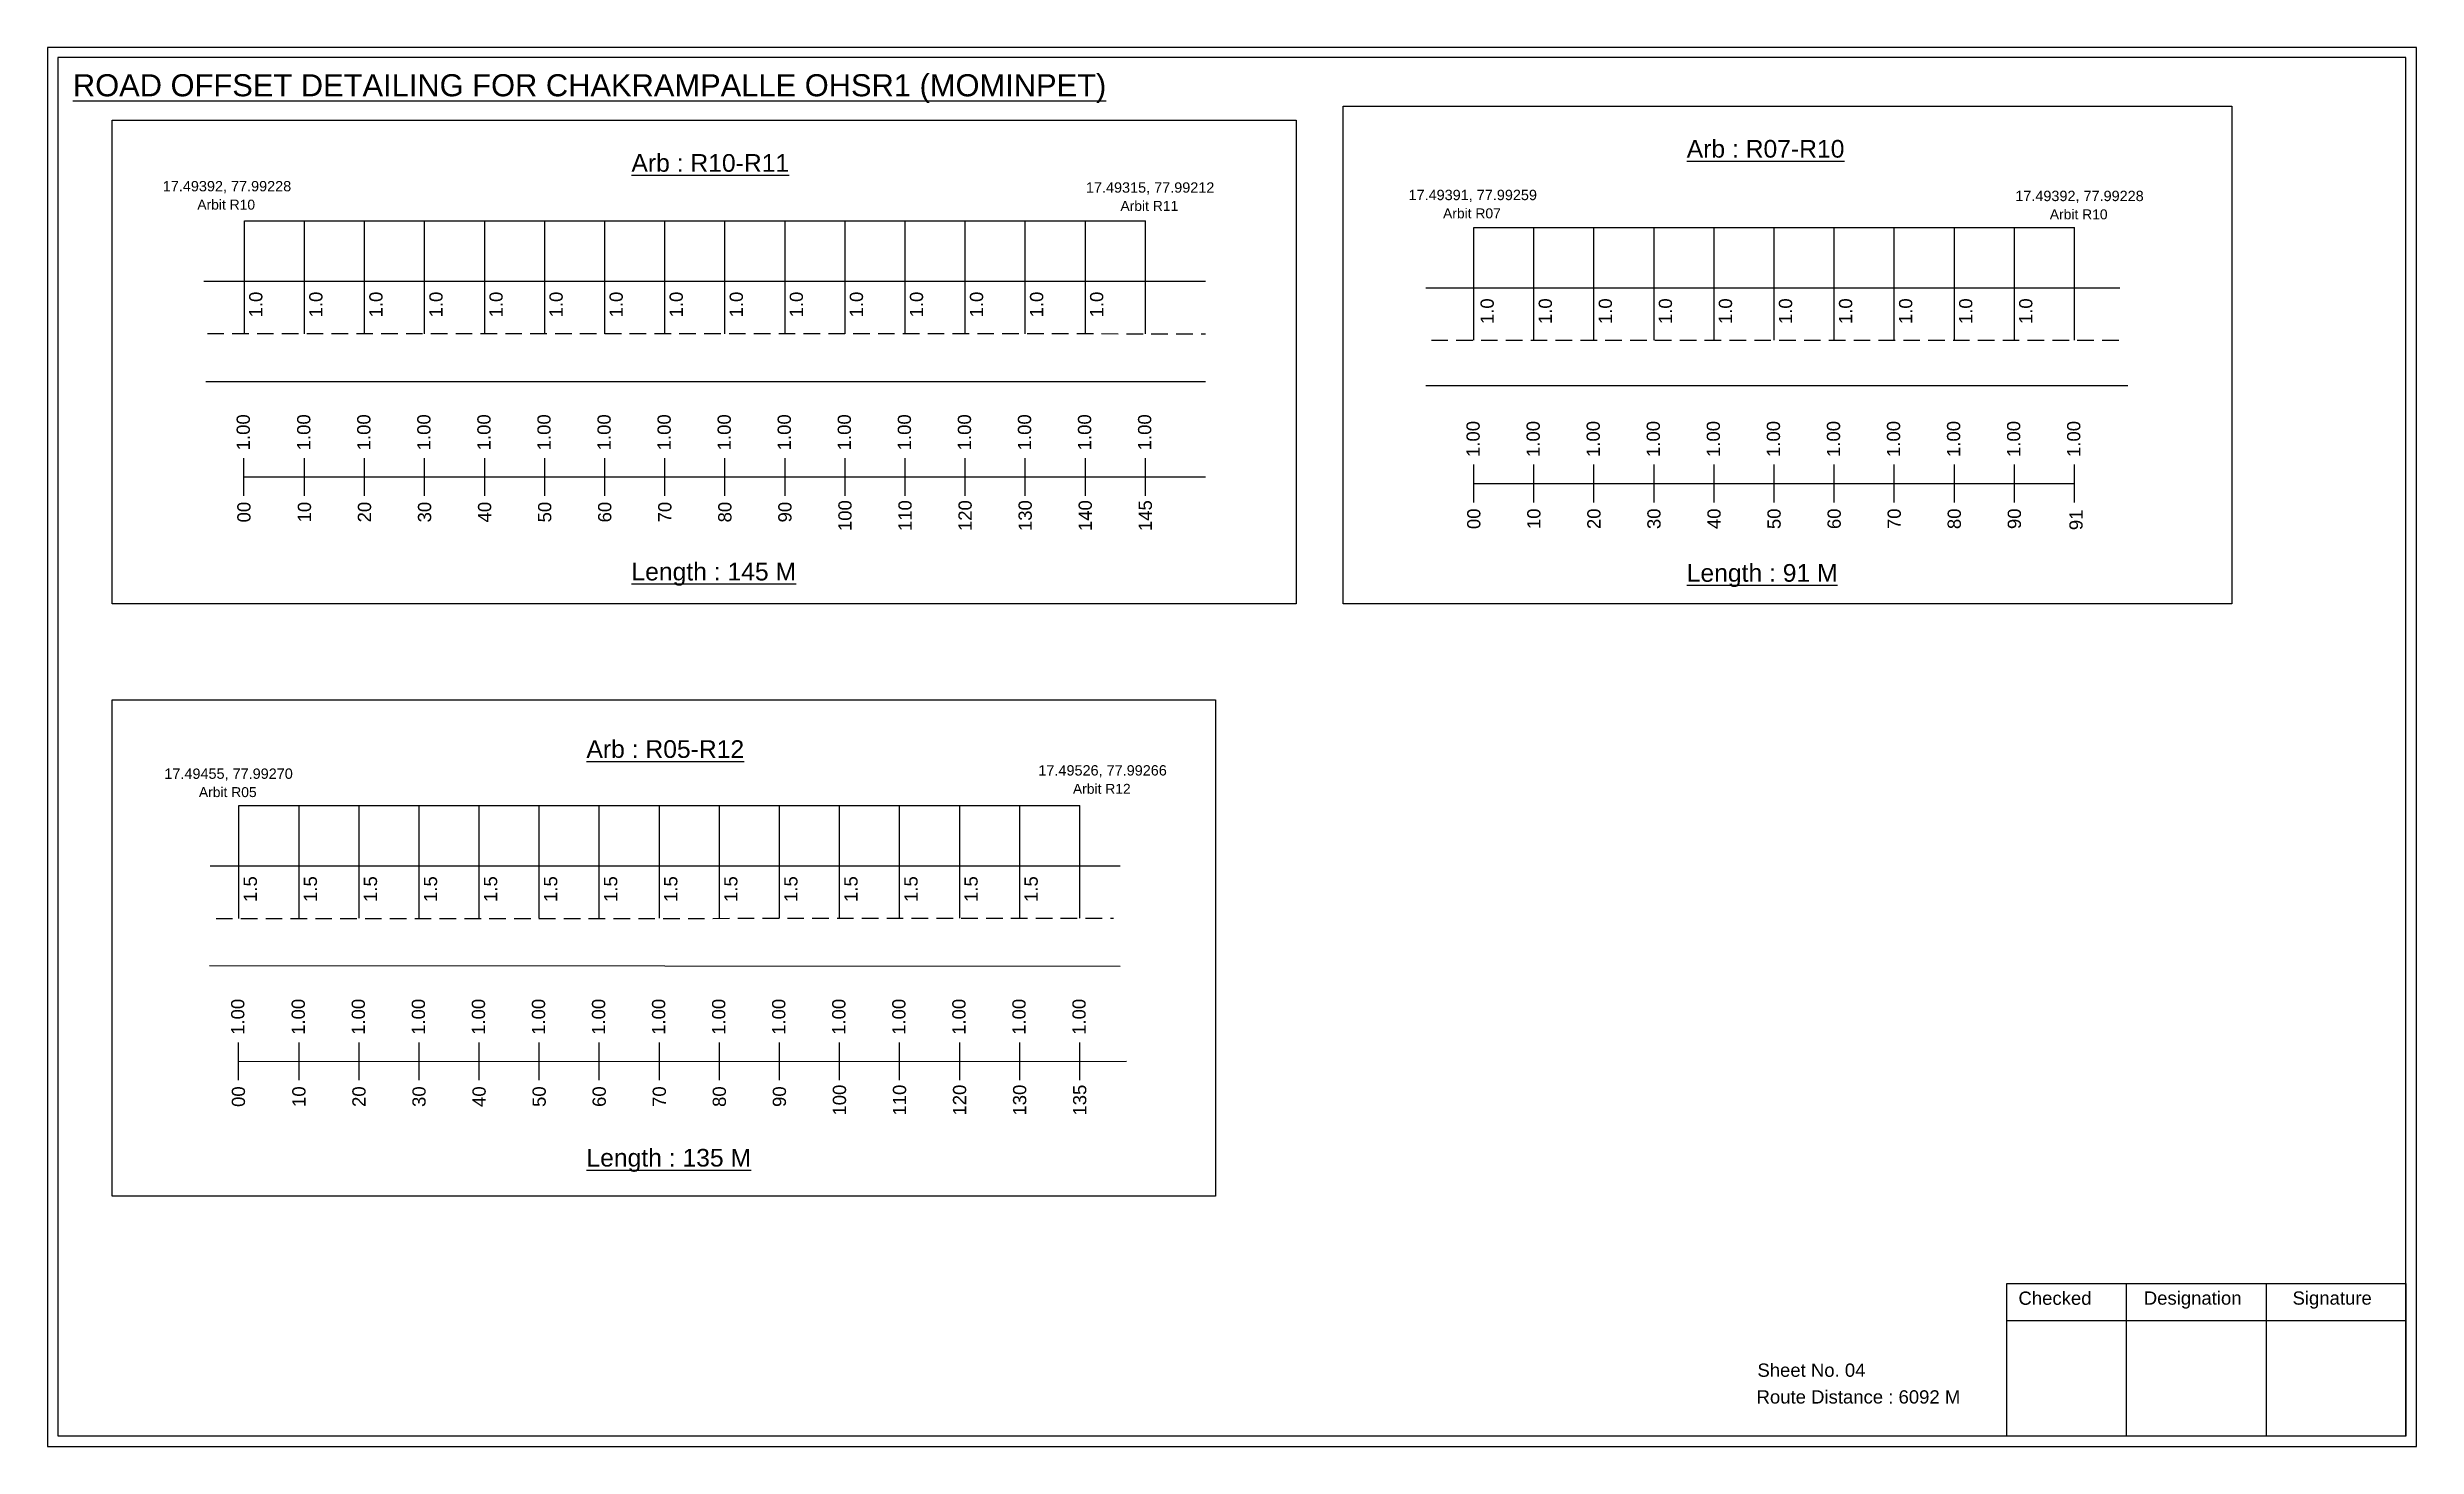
# Model space of a CAD drawing. Header units: inches. Extents: x 664 to 10563, y 382 to 1817.
# Drawn here: x 5973 to 6510, y 1354 to 1670 of the extents above; entities that cross this region are included whole.
import ezdxf

# ---------------------------------------------------------------- set-up
doc = ezdxf.new("R2010")
doc.units = ezdxf.units.IN
doc.header["$MEASUREMENT"] = 0
doc.linetypes.add('DASHED2', pattern=[0.375, 0.25, -0.125])
doc.layers.add('PDF_Geometry', color=7, linetype='Continuous')
doc.layers.add('PDF_Text', color=5, linetype='Continuous')
doc.styles.add('PDF Arial', font='arial.ttf')
doc.styles.get("Standard").update_dxf_attribs({"font": 'arial.ttf'})

msp = doc.modelspace()

# ---------------------------------------------------------------- texts
at = {"color": 242, "true_color": 0xcd2027}
for s, height, p in [('%%UROAD OFFSET DETAILING FOR CHAKRAMPALLE OHSR1 (MOMINPET)', 5, (5979.26, 1659.25)), ('%%UArb : R07-R10', 4, (6344.68, 1645.37)), ('%%UArb : R10-R11', 4, (6105.73, 1642.17)), ('%%ULength : 145 M', 4, (6105.73, 1549.67)), ('%%ULength : 91 M', 4, (6344.68, 1549.37)), ('%%UArb : R05-R12', 4, (6095.54, 1509.5)), ('%%ULength : 135 M', 4, (6095.54, 1417))]:
    msp.add_text(s, height=height, dxfattribs=at).set_placement(p)
at = {"color": 5}
for s, height, p in [('17.49392, 77.99228', 2.34, (5999.61, 1637.74)), ('17.49315, 77.99212', 2.34, (6208.64, 1637.44)), ('17.49391, 77.99259', 2.34, (6281.69, 1635.75)), ('17.49392, 77.99228', 2.34, (6419.08, 1635.53)), ('Arbit R10', 2.246, (6007.43, 1633.61)), ('Arbit R11', 2.246, (6216.46, 1633.32)), ('Arbit R07', 2.246, (6289.51, 1631.63)), ('Arbit R10', 2.246, (6426.9, 1631.41)), ('17.49526, 77.99266', 2.34, (6197.88, 1505.51)), ('17.49455, 77.99270', 2.34, (5999.97, 1504.76)), ('Arbit R05', 2.246, (6007.79, 1500.63)), ('Arbit R12', 2.246, (6205.7, 1501.38))]:
    msp.add_text(s, height=height, dxfattribs=at).set_placement(p)
for s, p in [('1.0', (6022.17, 1609.2)), ('1.0', (6035.77, 1609.2)), ('1.0', (6049.37, 1609.2)), ('1.0', (6062.97, 1609.2)), ('1.0', (6076.57, 1609.2)), ('1.0', (6090.17, 1609.2)), ('1.0', (6103.77, 1609.2)), ('1.0', (6117.37, 1609.2)), ('1.0', (6130.97, 1609.2)), ('1.0', (6144.57, 1609.2)), ('1.0', (6158.17, 1609.2)), ('1.0', (6171.77, 1609.2)), ('1.0', (6185.37, 1609.2)), ('1.0', (6198.97, 1609.2)), ('1.0', (6212.57, 1609.2)), ('1.0', (6300.99, 1607.69)), ('1.0', (6314.15, 1607.69)), ('1.0', (6327.75, 1607.69)), ('1.0', (6341.35, 1607.69)), ('1.0', (6354.95, 1607.69)), ('1.0', (6368.55, 1607.69)), ('1.0', (6382.15, 1607.69)), ('1.0', (6395.75, 1607.69)), ('1.0', (6409.35, 1607.69)), ('1.0', (6422.95, 1607.69)), ('1.5', (6020.93, 1476.89)), ('1.5', (6034.53, 1476.89)), ('1.5', (6048.13, 1476.89)), ('1.5', (6061.73, 1476.89)), ('1.5', (6075.33, 1476.89)), ('1.5', (6088.93, 1476.89)), ('1.5', (6102.53, 1476.89)), ('1.5', (6116.13, 1476.89)), ('1.5', (6129.73, 1476.89)), ('1.5', (6143.33, 1476.89)), ('1.5', (6156.93, 1476.89)), ('1.5', (6170.53, 1476.89)), ('1.5', (6184.13, 1476.89)), ('1.5', (6197.73, 1476.89))]:
    msp.add_text(s, height=3, rotation=90).set_placement(p)
at = {"color": 217, "true_color": 0x93278f}
for s, p in [('1.00', (6019.33, 1579.12)), ('1.00', (6033.03, 1579.12)), ('1.00', (6046.63, 1579.12)), ('1.00', (6060.23, 1579.12)), ('1.00', (6073.83, 1579.12)), ('1.00', (6087.43, 1579.12)), ('1.00', (6101.03, 1579.12)), ('1.00', (6114.63, 1579.12)), ('1.00', (6128.23, 1579.12)), ('1.00', (6141.83, 1579.12)), ('1.00', (6155.43, 1579.12)), ('1.00', (6169.03, 1579.12)), ('1.00', (6182.63, 1579.12)), ('1.00', (6196.23, 1579.12)), ('1.00', (6209.83, 1579.12)), ('1.00', (6223.43, 1579.12)), ('1.00', (6297.81, 1577.61)), ('1.00', (6311.41, 1577.61)), ('1.00', (6325.01, 1577.61)), ('1.00', (6338.61, 1577.61)), ('1.00', (6352.21, 1577.61)), ('1.00', (6365.81, 1577.61)), ('1.00', (6379.41, 1577.61)), ('1.00', (6393.01, 1577.61)), ('1.00', (6406.61, 1577.61)), ('1.00', (6420.21, 1577.61)), ('1.00', (6433.81, 1577.61)), ('00', (6019.48, 1562.8)), ('10', (6033.18, 1562.8)), ('20', (6046.78, 1562.8)), ('30', (6060.38, 1562.8)), ('40', (6073.98, 1562.8)), ('50', (6087.58, 1562.8)), ('60', (6101.18, 1562.8)), ('70', (6114.78, 1562.8)), ('80', (6128.38, 1562.8)), ('90', (6141.98, 1562.8)), ('100', (6155.58, 1560.84)), ('110', (6169.18, 1560.84)), ('120', (6182.78, 1560.84)), ('130', (6196.38, 1560.84)), ('140', (6209.98, 1560.84)), ('145', (6223.58, 1560.84)), ('00', (6297.96, 1561.29)), ('10', (6311.56, 1561.29)), ('20', (6325.16, 1561.29)), ('30', (6338.76, 1561.29)), ('40', (6352.36, 1561.29)), ('50', (6365.96, 1561.29)), ('60', (6379.56, 1561.29)), ('70', (6393.16, 1561.29)), ('80', (6406.76, 1561.29)), ('90', (6420.36, 1561.29)), ('91', (6434.33, 1561.05)), ('1.00', (6018.08, 1446.81)), ('1.00', (6031.78, 1446.81)), ('1.00', (6045.38, 1446.81)), ('1.00', (6058.98, 1446.81)), ('1.00', (6072.58, 1446.81)), ('1.00', (6086.18, 1446.81)), ('1.00', (6099.78, 1446.81)), ('1.00', (6113.38, 1446.81)), ('1.00', (6126.98, 1446.81)), ('1.00', (6140.58, 1446.81)), ('1.00', (6154.18, 1446.81)), ('1.00', (6167.78, 1446.81)), ('1.00', (6181.38, 1446.81)), ('1.00', (6194.98, 1446.81)), ('1.00', (6208.58, 1446.81)), ('00', (6018.23, 1430.49)), ('10', (6031.93, 1430.49)), ('20', (6045.53, 1430.49)), ('30', (6059.13, 1430.49)), ('40', (6072.73, 1430.49)), ('50', (6086.33, 1430.49)), ('60', (6099.93, 1430.49)), ('70', (6113.53, 1430.49)), ('80', (6127.13, 1430.49)), ('90', (6140.73, 1430.49)), ('100', (6154.33, 1428.54)), ('110', (6167.93, 1428.54)), ('120', (6181.53, 1428.54)), ('130', (6195.13, 1428.54)), ('135', (6208.73, 1428.54))]:
    msp.add_text(s, height=3, rotation=90, dxfattribs=at).set_placement(p)
for s, p in [('Sheet No. 04', (6360.69, 1369.41)), ('Route Distance : 6092 M', (6360.5, 1363.36))]:
    msp.add_text(s, height=3).set_placement(p)
at = {"layer": 'PDF_Text', "color": 7, "attachment_point": 7, "style": 'PDF Arial'}
for s, insert, char_height in [('Checked', (6419.8, 1385.66), 3.001), ('Designation', (6448.18, 1384.83), 3.0006), ('Signature', (6481.86, 1384.83), 3.001)]:
    msp.add_mtext(s, dxfattribs=dict(at, insert=insert, char_height=char_height))

# ---------------------------------------------------------------- linework, layer by layer
at = {"color": 5}
for p, q in [((6018.11, 1631.06), (6222.11, 1631.06)), ((6296.48, 1629.55), (6432.48, 1629.55)), ((6016.86, 1498.75), (6207.26, 1498.75))]:
    msp.add_line(p, q, dxfattribs=at)
for p, q in [((6018.11, 1605.52), (6018.11, 1631.06)), ((6031.71, 1605.52), (6031.71, 1631.06)), ((6045.31, 1605.52), (6045.31, 1631.06)), ((6058.91, 1605.52), (6058.91, 1631.06)), ((6072.51, 1605.52), (6072.51, 1631.06)), ((6086.11, 1605.52), (6086.11, 1631.06)), ((6099.71, 1605.52), (6099.71, 1631.06)), ((6113.31, 1605.52), (6113.31, 1631.06)), ((6126.91, 1605.52), (6126.91, 1631.06)), ((6140.51, 1605.52), (6140.51, 1631.06)), ((6154.11, 1605.52), (6154.11, 1631.06)), ((6167.71, 1605.52), (6167.71, 1631.06)), ((6181.31, 1605.52), (6181.31, 1631.06)), ((6194.91, 1605.52), (6194.91, 1631.06)), ((6208.51, 1605.52), (6208.51, 1631.06)), ((6222.11, 1605.52), (6222.11, 1631.06)), ((6296.48, 1604.02), (6296.48, 1629.55)), ((6310.08, 1604.02), (6310.08, 1629.55)), ((6323.68, 1604.02), (6323.68, 1629.55)), ((6337.28, 1604.02), (6337.28, 1629.55)), ((6350.88, 1604.02), (6350.88, 1629.55)), ((6364.48, 1604.02), (6364.48, 1629.55)), ((6378.08, 1604.02), (6378.08, 1629.55)), ((6391.68, 1604.02), (6391.68, 1629.55)), ((6405.28, 1604.02), (6405.28, 1629.55)), ((6418.88, 1604.02), (6418.88, 1629.55)), ((6432.48, 1604.02), (6432.48, 1629.55)), ((6008.91, 1617.41), (6235.71, 1617.41)), ((6285.6, 1615.9), (6442.76, 1615.9)), ((6009.38, 1594.72), (6235.71, 1594.69)), ((6444.58, 1593.72), (6285.6, 1593.72)), ((6016.86, 1473.15), (6016.86, 1498.75)), ((6030.46, 1473.22), (6030.46, 1498.75)), ((6044.06, 1473.22), (6044.06, 1498.75)), ((6057.66, 1473.22), (6057.66, 1498.75)), ((6071.26, 1473.22), (6071.26, 1498.75)), ((6084.86, 1473.22), (6084.86, 1498.75)), ((6098.46, 1473.22), (6098.46, 1498.75)), ((6112.06, 1473.22), (6112.06, 1498.75)), ((6125.66, 1473.22), (6125.66, 1498.75)), ((6139.26, 1473.22), (6139.26, 1498.75)), ((6152.86, 1473.22), (6152.86, 1498.75)), ((6166.46, 1473.22), (6166.46, 1498.75)), ((6180.06, 1473.22), (6180.06, 1498.75)), ((6193.66, 1473.22), (6193.66, 1498.75)), ((6207.26, 1473.22), (6207.26, 1498.75)), ((6010.32, 1485.09), (6216.42, 1485.1)), ((6010.22, 1462.48), (6216.38, 1462.38))]:
    msp.add_line(p, q)
at = {"linetype": 'DASHED2', "ltscale": 15}
for p, q in [((6009.7, 1605.57), (6235.71, 1605.52)), ((6286.87, 1604.02), (6442.76, 1604.02)), ((6011.67, 1473.14), (6214.85, 1473.22))]:
    msp.add_line(p, q, dxfattribs=at)
at = {"color": 217, "true_color": 0x93278f}
for p, q in [((6018, 1568.82), (6018, 1577.38)), ((6031.71, 1568.82), (6031.71, 1577.38)), ((6045.31, 1568.82), (6045.31, 1577.38)), ((6058.91, 1568.82), (6058.91, 1577.38)), ((6072.51, 1568.82), (6072.51, 1577.38)), ((6086.11, 1568.82), (6086.11, 1577.38)), ((6099.71, 1568.82), (6099.71, 1577.38)), ((6113.31, 1568.82), (6113.31, 1577.38)), ((6126.91, 1568.82), (6126.91, 1577.38)), ((6140.51, 1568.82), (6140.51, 1577.38)), ((6154.11, 1568.82), (6154.11, 1577.38)), ((6167.71, 1568.82), (6167.71, 1577.38)), ((6181.31, 1568.82), (6181.31, 1577.38)), ((6194.91, 1568.82), (6194.91, 1577.38)), ((6208.51, 1568.82), (6208.51, 1577.38)), ((6222.11, 1568.82), (6222.11, 1577.38)), ((6018.11, 1573.09), (6235.71, 1573.14)), ((6296.48, 1567.32), (6296.48, 1575.88)), ((6310.08, 1567.32), (6310.08, 1575.88)), ((6323.68, 1567.32), (6323.68, 1575.88)), ((6337.28, 1567.32), (6337.28, 1575.88)), ((6350.88, 1567.32), (6350.88, 1575.88)), ((6364.48, 1567.32), (6364.48, 1575.88)), ((6378.08, 1567.32), (6378.08, 1575.88)), ((6391.68, 1567.32), (6391.68, 1575.88)), ((6405.28, 1567.32), (6405.28, 1575.88)), ((6418.88, 1567.32), (6418.88, 1575.88)), ((6432.48, 1567.32), (6432.48, 1575.88)), ((6296.48, 1571.59), (6432.48, 1571.62)), ((6016.75, 1436.52), (6016.75, 1445.08)), ((6030.46, 1436.52), (6030.46, 1445.08)), ((6044.06, 1436.52), (6044.06, 1445.08)), ((6057.66, 1436.52), (6057.66, 1445.08)), ((6071.26, 1436.52), (6071.26, 1445.08)), ((6084.86, 1436.52), (6084.86, 1445.08)), ((6098.46, 1436.52), (6098.46, 1445.08)), ((6112.06, 1436.52), (6112.06, 1445.08)), ((6125.66, 1436.52), (6125.66, 1445.08)), ((6139.26, 1436.52), (6139.26, 1445.08)), ((6152.86, 1436.52), (6152.86, 1445.08)), ((6166.46, 1436.52), (6166.46, 1445.08)), ((6180.06, 1436.52), (6180.06, 1445.08)), ((6193.66, 1436.52), (6193.66, 1445.08)), ((6207.26, 1436.52), (6207.26, 1445.08)), ((6016.75, 1440.79), (6217.82, 1440.83))]:
    msp.add_line(p, q, dxfattribs=at)
for points in [[(5988.12, 1653.87), (6256.21, 1653.87), (6256.21, 1544.36), (5988.12, 1544.36)], [(6266.89, 1657.04), (6468.12, 1657.04), (6468.12, 1544.36), (6266.89, 1544.36)], [(5988.12, 1522.65), (6237.98, 1522.65), (6237.98, 1410.28), (5988.12, 1410.28)]]:
    msp.add_lwpolyline(points, close=True)
at = {"layer": 'PDF_Geometry'}
for points in [[(5973.48, 1670.32), (5973.48, 1353.61), (6509.95, 1353.61), (6509.95, 1670.32)], [(5975.81, 1668), (5975.81, 1356.03), (6507.54, 1356.03), (6507.54, 1668)]]:
    msp.add_lwpolyline(points, close=True, dxfattribs=at)
at = {"layer": 'PDF_Geometry', "color": 242, "true_color": 0xcc1f26}
msp.add_lwpolyline([(6507.54, 1355.94), (6417.19, 1355.94), (6417.19, 1390.55), (6507.54, 1390.55)], close=True, dxfattribs=at)
for points in [[(6444.17, 1390.55), (6444.17, 1355.94)], [(6475.9, 1390.55), (6475.9, 1355.94)], [(6417.19, 1382.17), (6507.54, 1382.17)]]:
    msp.add_lwpolyline(points, dxfattribs=at)

msp.set_redraw_order([(e.dxf.handle, doc.entitydb.next_handle()) for e in msp.query("TEXT MTEXT ATTDEF DIMENSION ARC_DIMENSION")])  # texts and dimensions are drawn at this point

doc.saveas('drawing.dxf')
